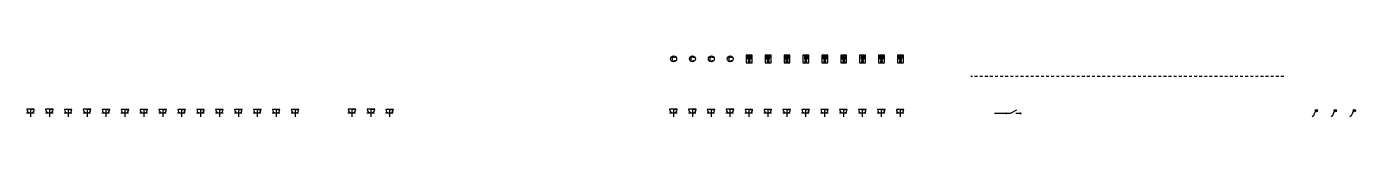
# Model space of a CAD drawing. Header units: millimetres. Extents: x -559267 to 5835, y 0 to 209897.
# Drawn here: x 421 to 1826, y 1194 to 1260 of the extents above; entities that cross this region are included whole.
import ezdxf

# ---------------------------------------------------------------- set-up
doc = ezdxf.new("R2010")
doc.units = ezdxf.units.MM
doc.set_wipeout_variables(frame=1)
doc.linetypes.add('JIS_02_0.7', pattern=[1.35, 0.75, -0.6])
doc.layers.add('0_UNC_5 Доп. Оборудования', color=1, linetype='Continuous')
doc.layers.add('0_Таблицы', color=7, linetype='Continuous')
doc.styles.add('Unecom', font='GOST2304A_0.ttf', dxfattribs={"height": 2.5})

# ---------------------------------------------------------------- blocks, each defined once
blk = doc.blocks.new('*U217')
at = {"color": 0, "lineweight": 30}
for points in [[(2, 0), (-2, 0)], [(0, 0), (0, -4)], [(1.89, -2), (-2.11, -2)]]:
    blk.add_lwpolyline(points, dxfattribs=at)
at = {"color": 0, "lineweight": -2}
blk.add_lwpolyline([(0.11, 0), (2, 0)], dxfattribs=at)
at = {"color": 0, "lineweight": 30}
blk.add_arc((0, 0), 2, 180, 0, dxfattribs=at)
blk = doc.blocks.new('*U220')
h = blk.add_hatch()
h.set_pattern_fill('ANGLE', color=0)
h.set_pattern_definition([(0, (-2.5674, 3.856), (0, 6.985), [5.08, -1.905]), (90, (-2.5674, 3.856), (-6.985, 4e-16), [5.08, -1.905])])
h.paths.add_polyline_path([(1.2, -1.3, 1), (-1.3, -1.3, 1)])
at = {"linetype": 'ByBlock'}
h = blk.add_hatch(color=0, dxfattribs=at)
h.dxf.hatch_style = 1
h.paths.add_polyline_path([(1.2, -1.3, 1), (-1.3, -1.3, 1)])
at = {"color": 0, "linetype": 'ByBlock'}
blk.add_circle((0, -1.3), 1.25, dxfattribs=at)
at = {"color": 0, "linetype": 'ByBlock', "start_tangent": (-9.510702, -2.8276), "end_tangent": (-11.984182, -3.983771)}
blk.add_spline([(0, -1.3), (-4.5, -7.9)], degree=3, dxfattribs=at)
blk = doc.blocks.new('*U218')
at = {"color": 0}
blk.add_wipeout([(0, 2.5), (0.6, 2.4), (1, 2.3), (1.4, 2.1), (1.8, 1.7), (2.1, 1.4), (2.2, 1.2), (2.3, 0.9), (2.4, 0.5), (2.5, 0.2), (2.5, -0.2), (2.5, -0.4), (2.4, -0.7), (2.3, -1), (2.2, -1.3), (2, -1.6), (1.7, -1.8), (1.5, -2), (1.2, -2.2), (0.8, -2.4), (0.6, -2.4), (0.3, -2.5), (0, -2.5), (-0.2, -2.5), (-0.5, -2.5), (-0.8, -2.4), (-1.2, -2.2), (-1.4, -2.1), (-1.6, -2), (-1.8, -1.8), (-1.9, -1.6), (-2.1, -1.4), (-2.2, -1.2), (-2.3, -1), (-2.4, -0.8), (-2.4, -0.6), (-2.5, -0.3), (-2.5, 0), (-2.5, 0.3), (-2.4, 0.7), (-2.3, 1), (-2.3, 1.1), (-2.1, 1.3), (-2, 1.5), (-1.9, 1.6), (-1.8, 1.7), (-1.6, 1.9), (-1.5, 2), (-1.3, 2.2), (-1, 2.3), (-0.9, 2.4), (-0.7, 2.4), (-0.5, 2.5), (-0.2, 2.5)], dxfattribs=at)
for p, q in [((-1.7, 1.8), (2.3, 1.1)), ((-1, -1), (-1, 1)), ((-1.7, -1.8), (2.2, -1.1))]:
    blk.add_line(p, q, dxfattribs=at)
blk.add_circle((0, 0), 2.5, dxfattribs=at)
at = {"color": 18, "true_color": 0x000000, "style": 'Unecom'}
blk.add_attdef('V.', (-0.8, 5.8), '', height=2.5, dxfattribs=at)
blk = doc.blocks.new('*U171')
at = {"color": 0}
blk.add_wipeout([(-2.5, 3.3), (2.5, 3.3), (2.5, -3.3), (-2.5, -3.3)], dxfattribs=at)
for p, q in [((1.2, 0), (-1.2, 0)), ((0, 0), (-0.5, 0.1)), ((0, 0), (-0.5, 0.1)), ((0, -1.3), (0, 3.3)), ((0, 0), (0.5, 0.1)), ((0, 0), (0.5, 0.1)), ((1.1, 1.8), (1.3, 1.3)), ((1.6, 1.8), (1.1, 1.8)), ((1.3, 3), (1.3, 3.3)), ((1.6, 1.8), (1.3, 1.3)), ((-0.6, -1.6), (-0.4, -2.9)), ((0, 0), (-0.5, -0.1)), ((0, 0), (-0.5, -0.1)), ((-0.3, -1.8), (0.3, -1.8)), ((0, 0), (0.5, -0.1)), ((0, 0), (0.5, -0.1)), ((0, -3), (0, -3.3)), ((0.6, -1.6), (0.4, -2.9))]:
    blk.add_line(p, q, dxfattribs=at)
for points in [[(-2.5, 3.3), (-2.5, -3.3), (2.5, -3.3), (2.5, 3.3)], [(-1.2, 0), (0, -1.2), (1.2, 0), (0, 1.2)]]:
    blk.add_lwpolyline(points, close=True, dxfattribs=at)
for points in [[(-1.3, 3.3), (-1.3, 0), (-1.2, 0)], [(1.2, 0), (1.3, 0), (1.3, 1.3)]]:
    blk.add_lwpolyline(points, dxfattribs=at)
for centre in [(1.3, 2.2), (0, -2.2)]:
    blk.add_circle(centre, 0.833, dxfattribs=at)
at = {"color": 18, "true_color": 0x000000, "style": 'Unecom'}
blk.add_attdef('K.', (-0.7, 5.1), '', height=2.5, dxfattribs=at)

msp = doc.modelspace()

# ---------------------------------------------------------------- linework, layer by layer
for p, q in [((1461.1, 1197.6), (1457, 1197.6)), ((1467.6, 1200.9), (1461.1, 1197.6)), ((1472.1, 1197.6), (1467.1, 1197.6))]:
    msp.add_line(p, q)
at = {"linetype": 'JIS_02_0.7', "ltscale": 4}
msp.add_lwpolyline([(1750.5, 1236.8), (1419.5, 1236.8)], dxfattribs=at)
msp.add_lwpolyline([(1457, 1197.6), (1444.6, 1197.6)])
for centre in [(1457, 1197.6), (1472.1, 1197.6)]:
    msp.add_circle(centre, 0.575)

# ---------------------------------------------------------------- block references
at = {"color": 244, "linetype": 'ByBlock', "true_color": 0x991b1e}
for p in [(1785, 1201.8), (1805, 1201.8), (1825, 1201.8)]:
    msp.add_blockref('*U220', p, dxfattribs=at)
at = {"layer": '0_UNC_5 Доп. Оборудования', "color": 4, "xscale": 1.252060273136781, "yscale": 1.252060273136781, "zscale": 1.252060273136781}
for name, p in [('*U218', (1105.1, 1255.5)), ('*U218', (1125, 1255.5)), ('*U218', (1145, 1255.5)), ('*U218', (1165, 1255.5)), ('*U171', (1185, 1255.4)), ('*U171', (1205, 1255.4)), ('*U171', (1225, 1255.4)), ('*U171', (1245, 1255.4)), ('*U171', (1265, 1255.4)), ('*U171', (1285, 1255.4)), ('*U171', (1305, 1255.4)), ('*U171', (1325, 1255.4)), ('*U171', (1345, 1255.4))]:
    msp.add_blockref(name, p, dxfattribs=at)
at = {"layer": '0_Таблицы', "color": 1, "xscale": 2, "yscale": 2, "zscale": 2}
for p in [(424.9, 1202), (444.9, 1202), (464.7, 1201.9), (484.7, 1202), (504.7, 1201.9), (524.7, 1201.8), (544.7, 1201.8), (564.7, 1201.8), (584.7, 1201.8), (604.7, 1201.8), (624.7, 1201.8), (644.7, 1201.8), (664.7, 1201.8), (684.7, 1201.8), (704.7, 1201.8), (764.9, 1202), (784.9, 1202), (804.7, 1201.9), (1104.9, 1202), (1124.9, 1202), (1144.7, 1201.9), (1164.7, 1202), (1184.7, 1201.9), (1204.7, 1201.8), (1224.7, 1201.8), (1244.7, 1201.8), (1264.7, 1201.8), (1284.7, 1201.8), (1304.7, 1201.8), (1324.7, 1201.8), (1344.7, 1201.8)]:
    msp.add_blockref('*U217', p, dxfattribs=at)

doc.saveas('drawing.dxf')
